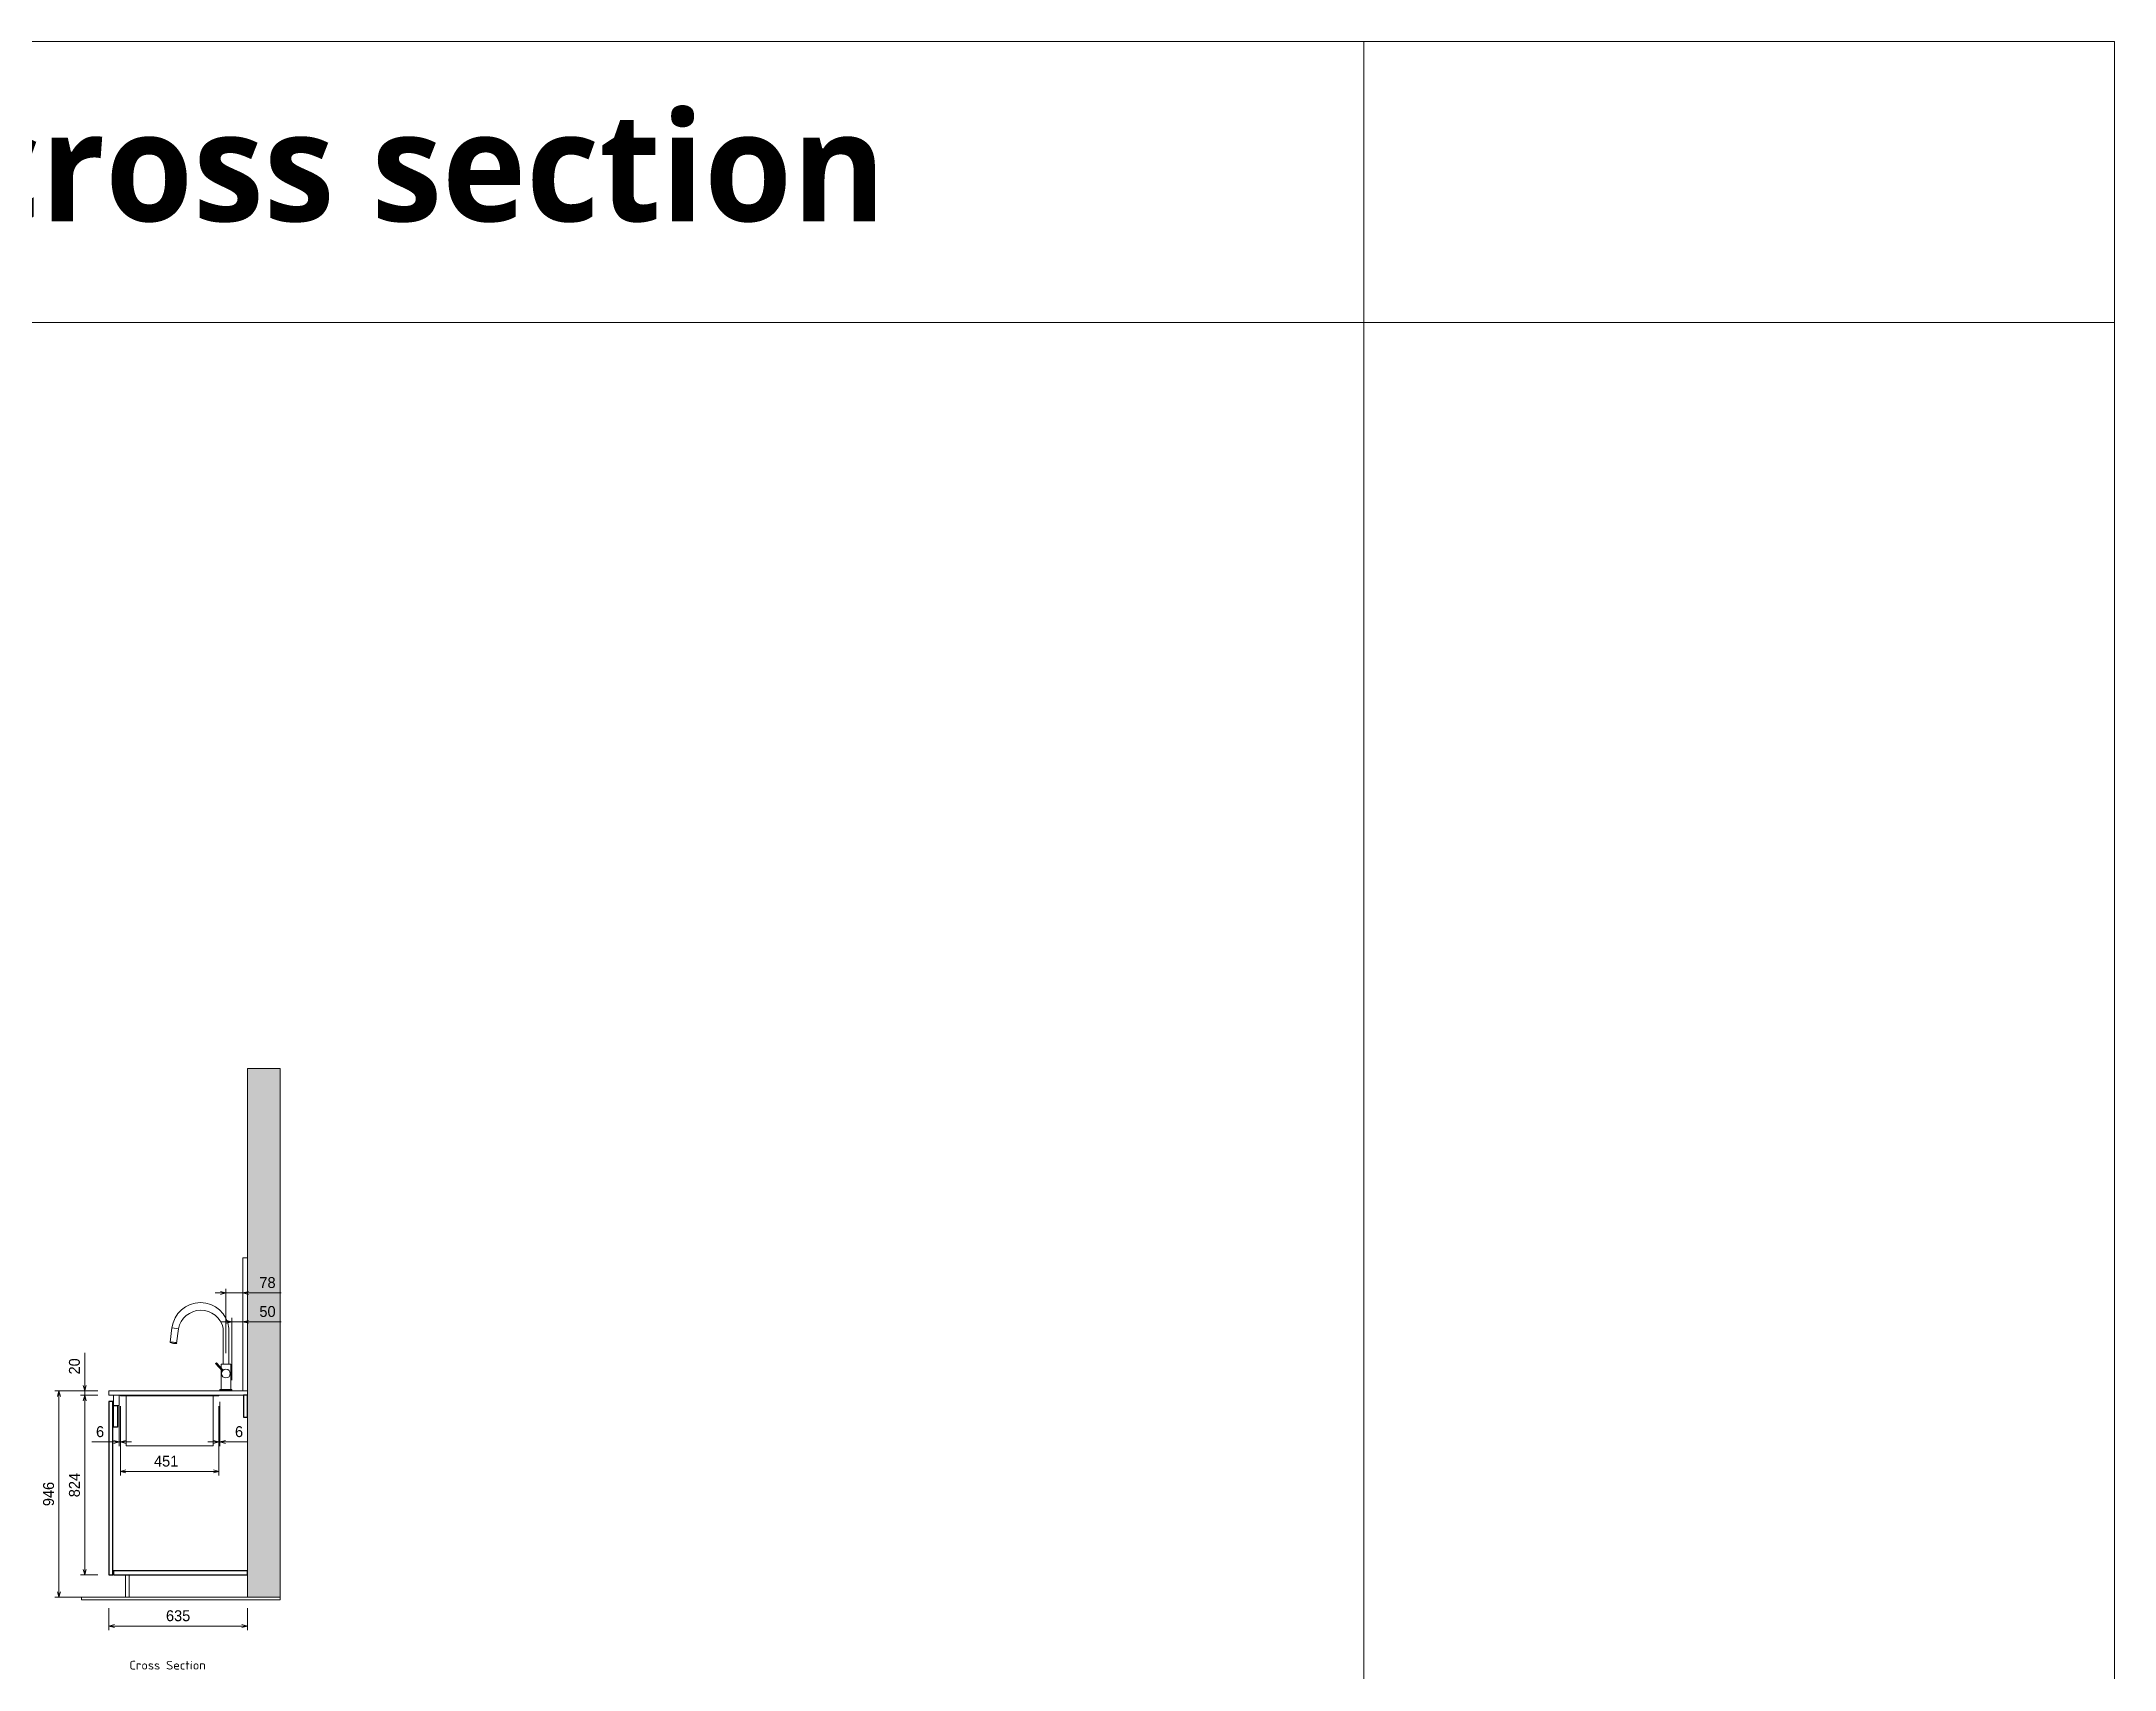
# Model space of a CAD drawing. Header units: millimetres. Extents: x 317748 to 451058, y -7309 to 88509.
# Drawn here: x 341036 to 350544, y 78461 to 85930 of the extents above; entities that cross this region are included whole.
import ezdxf

# ---------------------------------------------------------------- set-up
doc = ezdxf.new("R2010")
doc.units = ezdxf.units.MM
doc.header["$LTSCALE"] = 2
doc.header["$MEASUREMENT"] = 0
doc.header["$PDMODE"] = 3
doc.layers.get('0').update_dxf_attribs({"lineweight": 30})
doc.layers.get('Defpoints').update_dxf_attribs({"color": 255, "lineweight": 0})
for name, color, linetype, lineweight in [('1', 10, 'Continuous', 18), ('4', 6, 'Continuous', 18), ('Appliances', 4, 'Continuous', 13), ('Cabinets', 7, 'Continuous', 25), ('Dims', 4, 'Continuous', 20), ('Hatch_grey', 253, 'Continuous', 5), ('Line_Thin', 8, 'Continuous', 18)]:
    doc.layers.add(name, color=color, linetype=linetype, lineweight=lineweight)
doc.styles.add('AGS', font='ags.shx')
doc.styles.add('style1', font='simplex.shx')
doc.dimstyles.new('mm LG 30', dxfattribs={"dimtxt": 50, "dimasz": 25, "dimexe": 19, "dimexo": 50, "dimgap": 22, "dimtad": 1, "dimdec": 0, "dimdsep": 46, "dimtxsty": 'AGS', "dimblk": 'OPEN30', "dimcen": 2, "dimclrd": 256, "dimclre": 256, "dimclrt": 256, "dimadec": 0, "dimazin": 0, "dimtm": 1e-09, "dimtfac": 1, "dimtdec": 0, "dimtmove": 0, "dimatfit": 3, "dimldrblk": 'OPEN30', "dimfxl": 1, "dimtolj": 1, "dimlwd": -1, "dimlwe": -1, "dimarcsym": 0})

msp = doc.modelspace()

# ---------------------------------------------------------------- texts
at = {"layer": '4', "color": 1, "insert": (336539.8, 85605.7), "char_height": 500.54, "attachment_point": 1, "style": 'style1'}
msp.add_mtext_dynamic_manual_height_columns('{\\fSegoe UI Semibold|b0|i0|c0|p34;\\C3;kitchen sink cross section}', width=12685.365, gutter_width=25.4, heights=[0], dxfattribs=at)
at = {"layer": 'Dims', "ltscale": 0.2, "insert": (341439.5, 78501), "char_height": 40, "attachment_point": 1, "style": 'style1'}
msp.add_mtext_dynamic_manual_height_columns('Cross Section', width=410.843, gutter_width=25, heights=[0], dxfattribs=at)

# ---------------------------------------------------------------- blocks, each defined once
blk = doc.blocks.new('_Open30')
at = {"color": 0, "linetype": 'ByBlock', "lineweight": -2}
for p, q in [((-1, 0.27), (0, 0)), ((0, 0), (-1, -0.27)), ((0, 0), (-1, 0))]:
    blk.add_line(p, q, dxfattribs=at)
blk = doc.blocks.new('*D3')
at = {"layer": 'Defpoints', "color": 0, "ltscale": 2, "transparency": 16777216}
for p in [(341345.5, 78793.2), (341980.5, 78793.2), (341980.5, 78660.5)]:
    blk.add_point(p, dxfattribs=at)
at = {"layer": 'Dims', "ltscale": 2, "transparency": 16777216}
for p, q in [((341345.5, 78743.2), (341345.5, 78641.5)), ((341980.5, 78743.2), (341980.5, 78641.5)), ((341370.5, 78660.5), (341955.5, 78660.5))]:
    blk.add_line(p, q, dxfattribs=at)
at = {"layer": 'Dims', "ltscale": 2, "transparency": 16777216, "xscale": 25, "yscale": 25, "zscale": 25, "rotation": 180}
blk.add_blockref('_Open30', (341345.5, 78660.5), dxfattribs=at)
at = {"layer": 'Dims', "ltscale": 2, "transparency": 16777216, "xscale": 25, "yscale": 25, "zscale": 25}
blk.add_blockref('_Open30', (341980.5, 78660.5), dxfattribs=at)
at = {"layer": 'Dims', "ltscale": 2, "transparency": 16777216, "insert": (341663, 78707.5), "char_height": 50, "attachment_point": 5, "style": 'AGS'}
blk.add_mtext('\\A1;635', dxfattribs=at)
blk = doc.blocks.new('*D4')
at = {"layer": 'Defpoints', "color": 0, "ltscale": 2, "transparency": 16777216}
for p in [(341234.6, 79739.2), (341345.5, 79739.2), (341345.5, 79719.2)]:
    blk.add_point(p, dxfattribs=at)
at = {"layer": 'Dims', "ltscale": 2, "transparency": 16777216}
for p, q in [((341234.6, 79764.2), (341234.6, 79914.2)), ((341295.5, 79739.2), (341215.6, 79739.2)), ((341295.5, 79719.2), (341215.6, 79719.2)), ((341234.6, 79719.2), (341234.6, 79739.2)), ((341234.6, 79694.2), (341234.6, 79669.2))]:
    blk.add_line(p, q, dxfattribs=at)
at = {"layer": 'Dims', "ltscale": 2, "transparency": 16777216, "xscale": 25, "yscale": 25, "zscale": 25}
for p, rotation in [((341234.6, 79739.2), 270), ((341234.6, 79719.2), 90)]:
    blk.add_blockref('_Open30', p, dxfattribs=dict(at, rotation=rotation))
at = {"layer": 'Dims', "ltscale": 2, "transparency": 16777216, "insert": (341187.6, 79851.7), "char_height": 50, "attachment_point": 5, "rotation": 90, "style": 'AGS'}
blk.add_mtext('\\A1;20', dxfattribs=at)
blk = doc.blocks.new('*D5')
at = {"layer": 'Defpoints', "color": 0, "ltscale": 2, "transparency": 16777216}
for p in [(341234.6, 79719.2), (341345.5, 79719.2), (341345.5, 78895.2)]:
    blk.add_point(p, dxfattribs=at)
at = {"layer": 'Dims', "ltscale": 2, "transparency": 16777216}
for p, q in [((341295.5, 79719.2), (341215.6, 79719.2)), ((341234.6, 78920.2), (341234.6, 79694.2)), ((341295.5, 78895.2), (341215.6, 78895.2))]:
    blk.add_line(p, q, dxfattribs=at)
at = {"layer": 'Dims', "ltscale": 2, "transparency": 16777216, "xscale": 25, "yscale": 25, "zscale": 25}
for p, rotation in [((341234.6, 79719.2), 90), ((341234.6, 78895.2), 270)]:
    blk.add_blockref('_Open30', p, dxfattribs=dict(at, rotation=rotation))
at = {"layer": 'Dims', "ltscale": 2, "transparency": 16777216, "insert": (341187.6, 79307.2), "char_height": 50, "attachment_point": 5, "rotation": 90, "style": 'AGS'}
blk.add_mtext('\\A1;824', dxfattribs=at)
blk = doc.blocks.new('*D6')
at = {"layer": 'Defpoints', "color": 0, "ltscale": 2, "transparency": 16777216}
for p in [(341116, 79739.2), (341345.5, 79739.2), (341345.5, 78793.2)]:
    blk.add_point(p, dxfattribs=at)
at = {"layer": 'Dims', "ltscale": 2, "transparency": 16777216}
for p, q in [((341295.5, 79739.2), (341097, 79739.2)), ((341116, 78818.2), (341116, 79714.2)), ((341295.5, 78793.2), (341097, 78793.2))]:
    blk.add_line(p, q, dxfattribs=at)
at = {"layer": 'Dims', "ltscale": 2, "transparency": 16777216, "xscale": 25, "yscale": 25, "zscale": 25}
for p, rotation in [((341116, 79739.2), 90), ((341116, 78793.2), 270)]:
    blk.add_blockref('_Open30', p, dxfattribs=dict(at, rotation=rotation))
at = {"layer": 'Dims', "ltscale": 2, "transparency": 16777216, "insert": (341069, 79266.2), "char_height": 50, "attachment_point": 5, "rotation": 90, "style": 'AGS'}
blk.add_mtext('\\A1;946', dxfattribs=at)
blk = doc.blocks.new('*D8')
at = {"layer": '1', "ltscale": 2, "transparency": 16777216}
for p, q in [((341392.5, 79669.2), (341392.5, 79486)), ((341398.5, 79669.2), (341398.5, 79486)), ((341367.5, 79505), (341267.5, 79505)), ((341398.5, 79505), (341392.5, 79505)), ((341423.5, 79505), (341448.5, 79505))]:
    blk.add_line(p, q, dxfattribs=at)
at = {"layer": 'Defpoints', "color": 0, "ltscale": 2, "transparency": 16777216}
for p in [(341392.5, 79719.2), (341398.5, 79719.2), (341392.5, 79505)]:
    blk.add_point(p, dxfattribs=at)
at = {"layer": '1', "ltscale": 2, "transparency": 16777216, "xscale": 25, "yscale": 25, "zscale": 25}
blk.add_blockref('_Open30', (341392.5, 79505), dxfattribs=at)
at = {"layer": '1', "ltscale": 2, "transparency": 16777216, "xscale": 25, "yscale": 25, "zscale": 25, "rotation": 180}
blk.add_blockref('_Open30', (341398.5, 79505), dxfattribs=at)
at = {"layer": '1', "ltscale": 2, "transparency": 16777216, "insert": (341305, 79552), "char_height": 50, "attachment_point": 5, "style": 'AGS'}
blk.add_mtext('\\A1;6', dxfattribs=at)
blk = doc.blocks.new('*D9')
at = {"layer": '1', "ltscale": 2, "transparency": 16777216}
for p, q in [((341855, 79689.2), (341855, 79486.1)), ((341849.5, 79669.2), (341849.5, 79486.1)), ((341824.5, 79505.1), (341799.5, 79505.1)), ((341849.5, 79505.1), (341855, 79505.1)), ((341880, 79505.1), (341979.9, 79505.1))]:
    blk.add_line(p, q, dxfattribs=at)
at = {"layer": 'Defpoints', "color": 0, "ltscale": 2, "transparency": 16777216}
for p in [(341849.5, 79719.2), (341855, 79739.2), (341855, 79505.1)]:
    blk.add_point(p, dxfattribs=at)
at = {"layer": '1', "ltscale": 2, "transparency": 16777216, "xscale": 25, "yscale": 25, "zscale": 25}
blk.add_blockref('_Open30', (341849.5, 79505.1), dxfattribs=at)
at = {"layer": '1', "ltscale": 2, "transparency": 16777216, "xscale": 25, "yscale": 25, "zscale": 25, "rotation": 180}
blk.add_blockref('_Open30', (341855, 79505.1), dxfattribs=at)
at = {"layer": '1', "ltscale": 2, "transparency": 16777216, "insert": (341942.4, 79552.1), "char_height": 50, "attachment_point": 5, "style": 'AGS'}
blk.add_mtext('\\A1;6', dxfattribs=at)
blk = doc.blocks.new('*D10')
at = {"layer": '1', "ltscale": 2, "transparency": 16777216}
for p, q in [((341857.5, 80188.9), (341832.5, 80188.9)), ((341882.5, 79912.5), (341882.5, 80207.9)), ((341882.5, 80188.9), (341960.5, 80188.9)), ((341960.5, 79912.5), (341960.5, 80207.9)), ((341985.5, 80188.9), (342135.4, 80188.9))]:
    blk.add_line(p, q, dxfattribs=at)
at = {"layer": 'Defpoints', "color": 0, "ltscale": 2, "transparency": 16777216}
for p in [(341960.5, 80188.9), (341882.5, 79862.5), (341960.5, 79862.5)]:
    blk.add_point(p, dxfattribs=at)
at = {"layer": '1', "ltscale": 2, "transparency": 16777216, "xscale": 25, "yscale": 25, "zscale": 25}
blk.add_blockref('_Open30', (341882.5, 80188.9), dxfattribs=at)
at = {"layer": '1', "ltscale": 2, "transparency": 16777216, "xscale": 25, "yscale": 25, "zscale": 25, "rotation": 180}
blk.add_blockref('_Open30', (341960.5, 80188.9), dxfattribs=at)
at = {"layer": '1', "ltscale": 2, "transparency": 16777216, "insert": (342072.9, 80235.9), "char_height": 50, "attachment_point": 5, "style": 'AGS'}
blk.add_mtext('\\A1;78', dxfattribs=at)
blk = doc.blocks.new('*D11')
at = {"layer": '1', "ltscale": 2, "transparency": 16777216}
for p, q in [((341910, 79789.2), (341910, 80075.2)), ((341960.5, 79789.2), (341960.5, 80075.2)), ((341885, 80056.2), (341860, 80056.2)), ((341910, 80056.2), (341960.5, 80056.2)), ((341985.5, 80056.2), (342135.4, 80056.2))]:
    blk.add_line(p, q, dxfattribs=at)
at = {"layer": 'Defpoints', "color": 0, "ltscale": 2, "transparency": 16777216}
for p in [(341960.5, 80056.2), (341910, 79739.2), (341960.5, 79739.2)]:
    blk.add_point(p, dxfattribs=at)
at = {"layer": '1', "ltscale": 2, "transparency": 16777216, "xscale": 25, "yscale": 25, "zscale": 25}
blk.add_blockref('_Open30', (341910, 80056.2), dxfattribs=at)
at = {"layer": '1', "ltscale": 2, "transparency": 16777216, "xscale": 25, "yscale": 25, "zscale": 25, "rotation": 180}
blk.add_blockref('_Open30', (341960.5, 80056.2), dxfattribs=at)
at = {"layer": '1', "ltscale": 2, "transparency": 16777216, "insert": (342072.9, 80103.2), "char_height": 50, "attachment_point": 5, "style": 'AGS'}
blk.add_mtext('\\A1;50', dxfattribs=at)
blk = doc.blocks.new('*D7')
at = {"layer": 'Defpoints', "color": 0, "ltscale": 2, "transparency": 16777216}
for p in [(341398.5, 79716.2), (341849.5, 79719.2), (341849.5, 79369.8)]:
    blk.add_point(p, dxfattribs=at)
at = {"layer": 'Dims', "ltscale": 2, "transparency": 16777216}
for p, q in [((341398.5, 79666.2), (341398.5, 79350.8)), ((341849.5, 79669.2), (341849.5, 79350.8)), ((341423.5, 79369.8), (341824.5, 79369.8))]:
    blk.add_line(p, q, dxfattribs=at)
at = {"layer": 'Dims', "ltscale": 2, "transparency": 16777216, "xscale": 25, "yscale": 25, "zscale": 25, "rotation": 180}
blk.add_blockref('_Open30', (341398.5, 79369.8), dxfattribs=at)
at = {"layer": 'Dims', "ltscale": 2, "transparency": 16777216, "xscale": 25, "yscale": 25, "zscale": 25}
blk.add_blockref('_Open30', (341849.5, 79369.8), dxfattribs=at)
at = {"layer": 'Dims', "ltscale": 2, "transparency": 16777216, "insert": (341608, 79416.8), "char_height": 50, "attachment_point": 5, "style": 'AGS'}
blk.add_mtext('\\A1;451', dxfattribs=at)

# ---------------------------------------------------------------- dimensions: what is measured, and where the dimension line sits
at = {"layer": '1', "ltscale": 2}
for base, p1, p2, picture, middle in [((341960.5, 80188.9), (341882.5, 79862.5), (341960.5, 79862.5), '*D10', (342072.9, 80235.9)), ((341960.4521, 80056.1699), (341909.9529, 79739.202), (341960.4521, 79739.202), '*D11', (342072.9283, 80103.1699)), ((341392.5, 79505), (341398.5, 79719.2), (341392.5, 79719.2), '*D8', (341305, 79552)), ((341854.9528776, 79505.1106968), (341849.4528776, 79719.2020064), (341854.9528776, 79739.2020064), '*D9', (341942.4290681, 79552.1106968))]:
    dim = msp.add_linear_dim(base=base, p1=p1, p2=p2, dimstyle='mm LG 30', override={"dimpost": '\\X'}, dxfattribs=at)
    dim.commit()
    dim.dimension.update_dxf_attribs({"geometry": picture, "text_midpoint": middle})
at = {"layer": 'Dims', "ltscale": 2}
for base, p1, p2, override, picture, middle in [((341234.6, 79739.2), (341345.5, 79719.2), (341345.5, 79739.2), {"dimpost": '\\X'}, '*D4', (341187.6, 79851.7)), ((341116, 79739.2), (341345.5, 78793.2), (341345.5, 79739.2), {"dimpost": '\\X'}, '*D6', (341069, 79266.2)), ((341234.6, 79719.2), (341345.5, 78895.2), (341345.5, 79719.2), {"dimpost": '\\X', "dimclrt": 256}, '*D5', (341187.6, 79307.2))]:
    dim = msp.add_linear_dim(base=base, p1=p1, p2=p2, angle=90, dimstyle='mm LG 30', override=override, dxfattribs=at)
    dim.commit()
    dim.dimension.update_dxf_attribs({"geometry": picture, "text_midpoint": middle})
dim = msp.add_linear_dim(base=(341849.5, 79369.8), p1=(341398.5, 79716.2), p2=(341849.5, 79719.2), dimstyle='mm LG 30', override={"dimpost": '\\X'}, dxfattribs=at)
dim.commit()
dim.dimension.update_dxf_attribs({"geometry": '*D7', "text_midpoint": (341608, 79369.8), "dimtype": 160})
dim = msp.add_linear_dim(base=(341980.5, 78660.5), p1=(341345.5, 78793.2), p2=(341980.5, 78793.2), dimstyle='mm LG 30', override={"dimpost": '\\X', "dimtmove": 1}, dxfattribs=at)
dim.commit()
dim.dimension.update_dxf_attribs({"geometry": '*D3', "text_midpoint": (341663, 78707.5)})

# ---------------------------------------------------------------- hatches: boundary and pattern name
at = {"layer": 'Hatch_grey', "ltscale": 25.4}
h = msp.add_hatch(color=256, dxfattribs=at)
h.dxf.hatch_style = 1
h.paths.add_polyline_path([(342130.5, 78793.2), (342130.5, 81218.2), (341980.5, 81218.2), (341980.5, 78793.2)])

# ---------------------------------------------------------------- linework, layer by layer
at = {"layer": '1', "ltscale": 2}
msp.add_lwpolyline([(341366.5, 79719.2), (341392.5, 79719.2), (341392.5, 79672.2), (341366.5, 79672.2)], close=True, dxfattribs=at)
at = {"layer": '4'}
for points in [[(347101.7, 84640.6), (336146.2, 84640.6), (336146.2, 85929.6), (347101.7, 85929.6)], [(347101.7, 85929.6), (350544.4, 85929.6), (350544.4, 84640.6), (347101.7, 84640.6)], [(336146.2, 84640.6), (347101.7, 84640.6), (347101.7, 74061.1), (336146.2, 74061.1)], [(347101.7, 84640.6), (350544.4, 84640.6), (350544.4, 74061.1), (347101.7, 74061.1)]]:
    msp.add_lwpolyline(points, close=True, dxfattribs=at)
at = {"layer": 'Appliances', "ltscale": 2}
for points in [[(341398.5, 79719.2), (341849.5, 79719.2), (341849.5, 79716.2), (341398.5, 79716.2)], [(341424, 79716.2), (341824, 79716.2), (341824, 79487.2), (341424, 79487.2)]]:
    msp.add_lwpolyline(points, close=True, dxfattribs=at)
at = {"layer": 'Cabinets'}
for points in [[(341345.5, 78895.2), (341363.5, 78895.2), (341363.5, 79691.2), (341345.5, 79691.2)], [(341962.5, 79619.2), (341980.5, 79619.2), (341980.5, 79719.2), (341962.5, 79719.2)], [(341980.5, 78895.2), (341980.5, 78913.2), (341366.5, 78913.2), (341366.5, 78895.2)]]:
    msp.add_lwpolyline(points, close=True, dxfattribs=at)
at = {"layer": 'Cabinets', "ltscale": 2}
msp.add_lwpolyline([(341366.5, 79672.2), (341384.5, 79672.2), (341384.5, 79572.2), (341366.5, 79572.2)], close=True, dxfattribs=at)
at = {"layer": 'Dims'}
msp.add_lwpolyline([(341980.5, 80349.2), (341960.5, 80349.2), (341960.5, 79739.2), (341980.5, 79739.2)], close=True, dxfattribs=at)
at = {"layer": 'Dims', "ltscale": 2}
for points in [[(341626.6, 79962.1), (341634.9, 80028), (341664.6, 80024.3), (341656.3, 79958.3)], [(341869.7, 80026.7), (341869.7, 79862.5), (341895.2, 79862.5), (341895.2, 80026.7)], [(341866.1, 79830), (341834.3, 79864.4), (341838.4, 79868.2), (341870, 79834.1)], [(341860, 79836.6), (341860, 79746.2), (341905, 79746.2), (341905, 79862.5), (341860, 79862.5), (341860, 79844.9)]]:
    msp.add_lwpolyline(points, dxfattribs=at)
for points in [[(341980.5, 79719.2), (341345.5, 79719.2), (341345.5, 79739.2), (341980.5, 79739.2)], [(341855, 79744.2), (341910, 79744.2), (341910, 79746.2), (341855, 79746.2)], [(341855, 79742.2), (341910, 79742.2), (341910, 79744.2), (341855, 79744.2)], [(341855, 79739.2), (341910, 79739.2), (341910, 79742.2), (341855, 79742.2)]]:
    msp.add_lwpolyline(points, close=True, dxfattribs=at)
msp.add_circle((341882.5, 79818.5), 19.9, dxfattribs=at)
for centre, radius, start, end in [((341765, 80013.7), 130.9, 5.68694, 173.71744), ((341767.4, 80004.6), 104.6, 12.15364, 169.18427)]:
    msp.add_arc(centre, radius, start, end, dxfattribs=at)
msp.add_ellipse((341641.5, 79960.2), major_axis=(14.9, -1.9), ratio=0.188531, dxfattribs=at)
at = {"layer": 'Hatch_grey'}
msp.add_lwpolyline([(342130.5, 81218.2), (341980.5, 81218.2), (341980.5, 78793.2), (342130.5, 78793.2), (342130.5, 78793.2)], dxfattribs=at)
at = {"layer": 'Hatch_grey', "ltscale": 2}
msp.add_lwpolyline([(342130.5, 78793.2), (342130.5, 81218.2), (341980.5, 81218.2), (341980.5, 78793.2)], close=True, dxfattribs=at)
at = {"layer": 'Hatch_grey'}
msp.add_lwpolyline([(341219.4, 78780.2), (342130.5, 78780.2), (342130.5, 78793.2), (341219.4, 78793.2)], close=True, dxfattribs=at)
at = {"layer": 'Line_Thin', "ltscale": 2}
msp.add_lwpolyline([(341439, 78895.2), (341421, 78895.2), (341421, 78793.2), (341439, 78793.2)], close=True, dxfattribs=at)

msp.set_redraw_order([(e.dxf.handle, doc.entitydb.next_handle()) for e in msp.query("TEXT MTEXT ATTDEF DIMENSION ARC_DIMENSION")])  # texts and dimensions are drawn at this point

doc.saveas('drawing.dxf')
